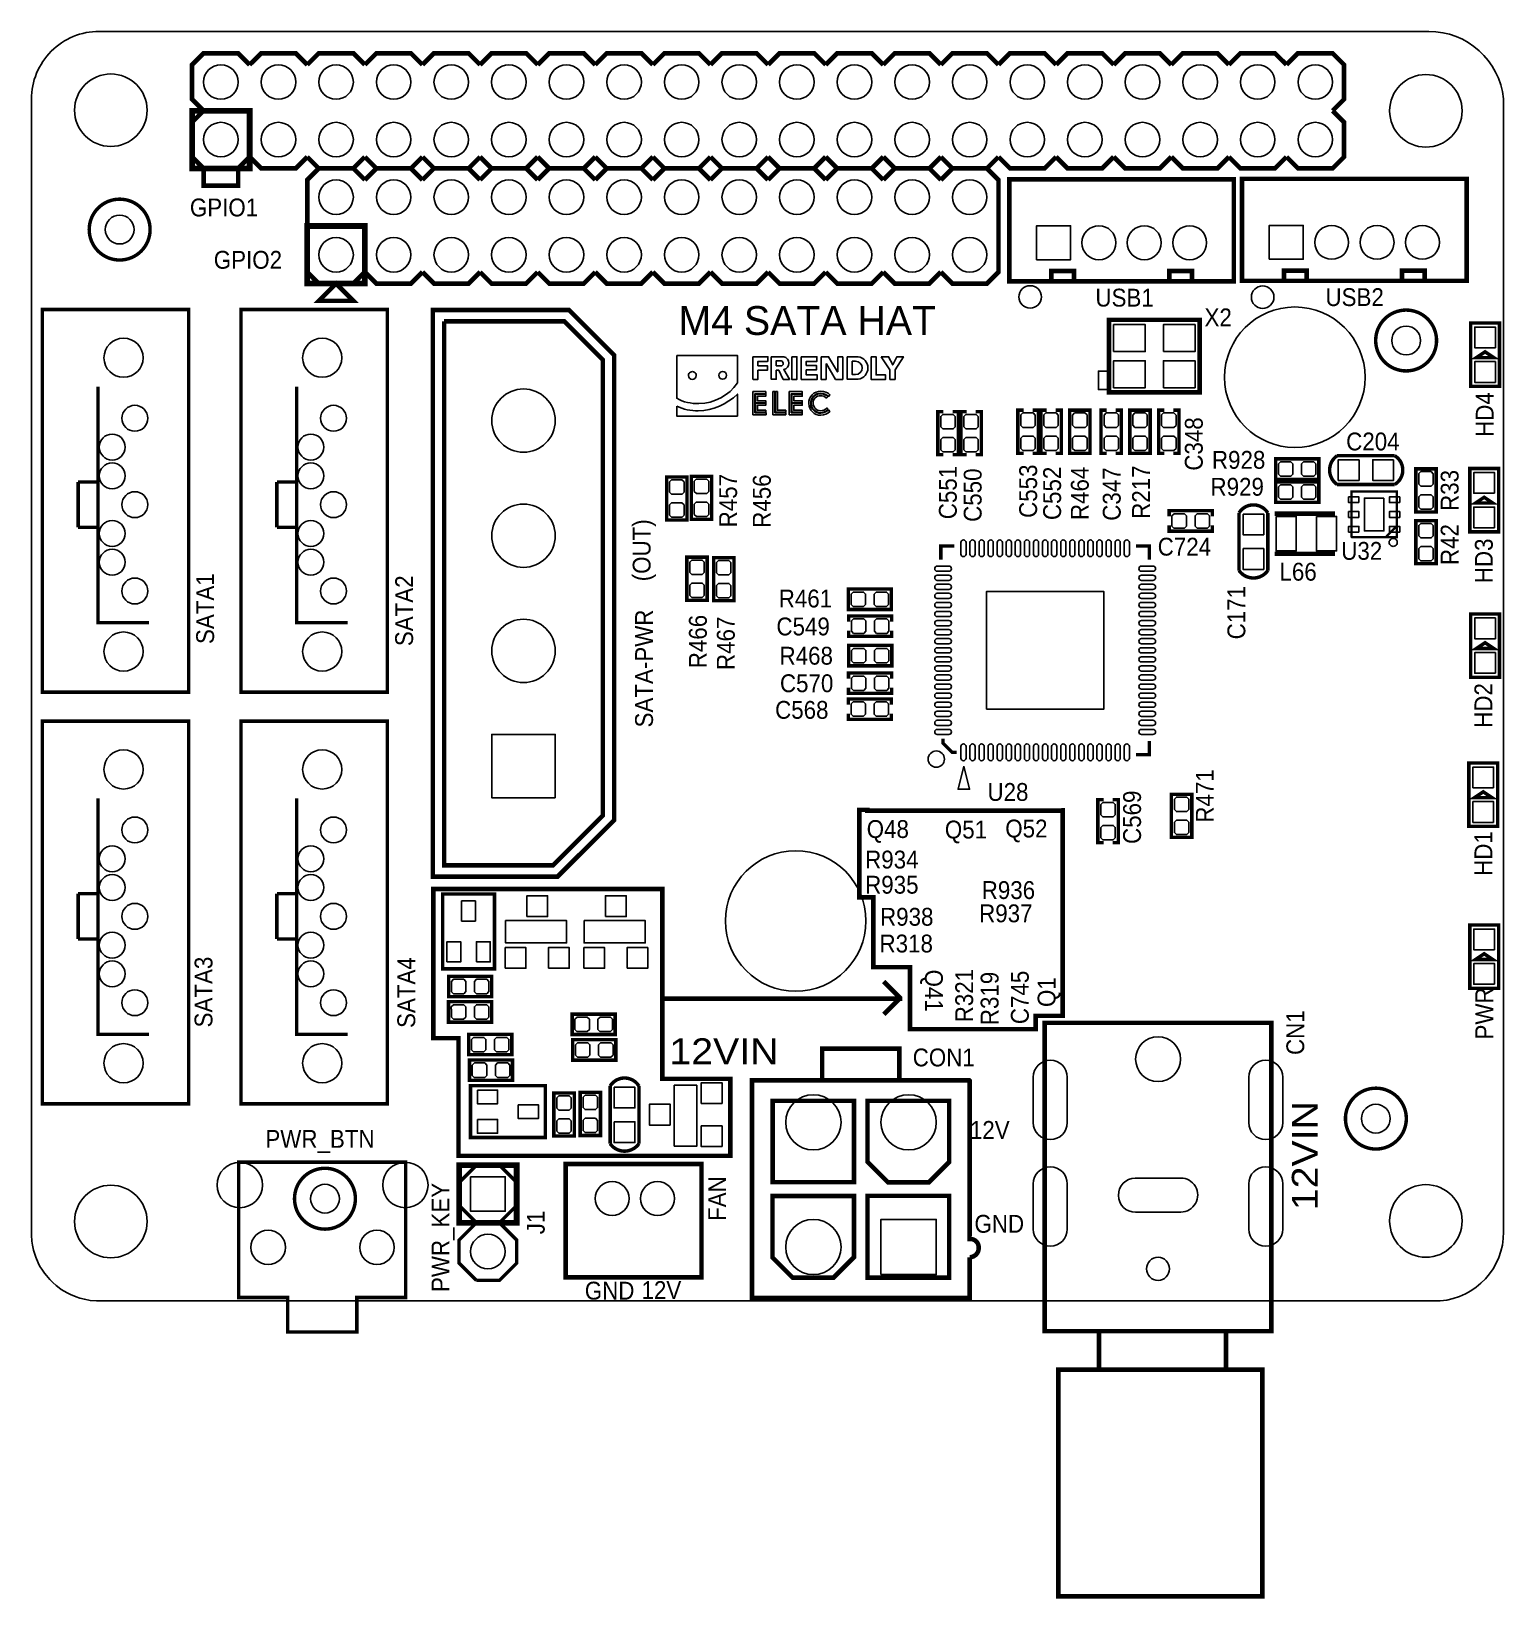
# Model space of a CAD drawing. Extents: x 0 to 64.9, y -13.1 to 56.
import ezdxf
from ezdxf.enums import TextEntityAlignment as Align

# ---------------------------------------------------------------- set-up
doc = ezdxf.new("R2010")
doc.units = 0
doc.header["$MEASUREMENT"] = 0
for name, color, linetype in [('BG_OUTLINE', 254, 'CONTINUOUS'), ('PG_SILKSCREEN_TOP', 9, 'CONTINUOUS'), ('PIN_TOP', 110, 'CONTINUOUS'), ('RD_SILKSCREEN_TOP', 132, 'CONTINUOUS')]:
    doc.layers.add(name, color=color, linetype=linetype)

msp = doc.modelspace()

# ---------------------------------------------------------------- texts
at = {"layer": 'PG_SILKSCREEN_TOP'}
for s, height, width, p in [('M4 SATA HAT', 1.27, 1.02, (28.53436, 42.61612)), ('12VIN', 1.143, 1.133333, (28.13304, 10.44194)), ('12V', 0.7874, 0.935484, (41.38676, 7.1501)), ('GND', 0.7874, 0.935484, (41.58742, 3.0099)), ('GND', 0.7874, 0.935484, (24.40432, 0.06096)), ('12V', 0.7874, 0.935484, (26.90622, 0.08636))]:
    msp.add_text(s, height=height, dxfattribs=dict(at, width=width)).set_placement(p)
for s, height, width, p in [('(OUT)', 0.7874, 0.935484, (27.305, 31.74746)), ('12VIN', 1.143, 1.133333, (56.72582, 4.00304)), ('PWR_KEY', 0.7874, 0.935484, (18.43532, 0.3937))]:
    msp.add_text(s, height=height, rotation=90, dxfattribs=dict(at, width=width)).set_placement(p)
at = {"layer": 'RD_SILKSCREEN_TOP', "width": 0.935484}
for s, p in [('GPIO1', (6.99008, 47.84344)), ('GPIO2', (8.04418, 45.53458)), ('USB1', (46.92142, 43.8658)), ('USB2', (57.06618, 43.88866)), ('X2', (51.73218, 42.99458)), ('C204', (57.97804, 37.52088)), ('R928', (52.05984, 36.71062)), ('R929', (51.99634, 35.5219)), ('C724', (49.66716, 32.8803)), ('U32', (57.76214, 32.69488)), ('L66', (55.03672, 31.7754)), ('R461', (32.9565, 30.593462)), ('C549', (32.8549, 29.35986)), ('R468', (32.99206, 28.06954)), ('C570', (33.00984, 26.85542)), ('C568', (32.79648, 25.68194)), ('U28', (42.16146, 22.0599)), ('Q48', (36.83508, 20.42414)), ('Q51', (40.28186, 20.40128)), ('Q52', (42.94632, 20.447)), ('R934', (36.7665, 19.07794)), ('R935', (36.7665, 17.96796)), ('R936', (41.90746, 17.73174)), ('R938', (37.42436, 16.55318)), ('R937', (41.79316, 16.70558)), ('R318', (37.4015, 15.37462)), ('CON1', (38.86454, 10.34796)), ('PWR_BTN', (10.32002, 6.7564))]:
    msp.add_text(s, height=0.7874, dxfattribs=at).set_placement(p)
for s, rotation, p in [('HD4', 90, (64.48044, 38.11778)), ('C348', 90, (51.65344, 36.6268)), ('C551', 90, (40.80764, 34.48558)), ('C550', 90, (41.90238, 34.36874)), ('C553', 90, (44.3484, 34.544)), ('C552', 90, (45.40504, 34.44748)), ('R464', 90, (46.62678, 34.44748)), ('C347', 90, (48.03394, 34.417)), ('R217', 90, (49.3268, 34.50336)), ('R457', 90, (31.11754, 34.12744)), ('R456', 90, (32.60344, 34.10712)), ('R33', 90, (62.93612, 34.85134)), ('R42', 90, (62.93612, 32.46374)), ('HD3', 90, (64.44234, 31.66364)), ('C171', 90, (53.5305, 29.1846)), ('SATA-PWR', 90, (27.41168, 25.30094)), ('R466', 90, (29.78404, 27.91206)), ('R467', 90, (31.01594, 27.83332)), ('HD2', 90, (64.42202, 25.2857)), ('R471', 90, (52.13858, 21.09978)), ('C569', 90, (48.93056, 20.15998)), ('HD1', 90, (64.42202, 18.75282)), ('Q41', 270, (39.40556, 14.6177)), ('R321', 90, (41.529, 12.2936)), ('C745', 90, (43.98264, 12.21232)), ('R319', 90, (42.64914, 12.1666)), ('Q1', 90, (45.1612, 12.9667)), ('PWR', 90, (64.46266, 11.53414)), ('CN1', 90, (56.12892, 10.85088)), ('FAN', 90, (30.6324, 3.5306)), ('J1', 90, (22.63648, 2.94132))]:
    msp.add_text(s, height=0.7874, rotation=rotation, dxfattribs=at).set_placement(p)
for s, p in [('SATA1', (8.05688, 30.54096)), ('SATA2', (16.83258, 30.44698)), ('SATA3', (7.98576, 13.6271)), ('SATA4', (16.92656, 13.60424))]:
    msp.add_text(s, height=0.7874, rotation=90, dxfattribs=at).set_placement(p, align=Align.CENTER)

# ---------------------------------------------------------------- linework, layer by layer
at = {"layer": 'BG_OUTLINE'}
msp.add_lwpolyline([(2.8702, 0), (62.13033, 0, 0.388786), (64.9224, 3.048), (64.9224, 53.0352, 0.383736), (61.6204, 56.007), (2.9972, 56.007, 0.414214), (0, 53.0098), (0, 2.8956), (0.0254, 2.6416), (0.0508, 2.4638), (0.1016, 2.2352), (0.2032, 1.9304), (0.3048, 1.6764), (0.381, 1.524), (0.4572, 1.397), (0.5842, 1.2192), (0.6604, 1.1176), (0.8128, 0.9398), (0.9398, 0.8128), (1.0922, 0.6858), (1.2192, 0.5842), (1.3208, 0.508), (1.5748, 0.3556), (1.7272, 0.2794), (1.9812, 0.1778), (2.1336, 0.127), (2.3368, 0.0762), (2.5908, 0.0254)], format="xyb", close=True, dxfattribs=at)
at = {"layer": 'PG_SILKSCREEN_TOP'}
for points, const_width in [([(9.6266, 54.5338), (9.1186, 55.0418), (7.5946, 55.0418), (7.0866, 54.5338)], 0.2032), ([(7.5946, 55.0418), (7.0866, 54.5338), (7.0866, 53.0098), (7.5946, 52.5018)], 0.2032), ([(12.1666, 54.5338), (11.6586, 55.0418), (10.1346, 55.0418), (9.6266, 54.5338)], 0.2032), ([(14.7066, 54.5338), (14.1986, 55.0418), (12.6746, 55.0418), (12.1666, 54.5338)], 0.2032), ([(17.2466, 54.5338), (16.7386, 55.0418), (15.2146, 55.0418), (14.7066, 54.5338)], 0.2032), ([(19.7866, 54.5338), (19.2786, 55.0418), (17.7546, 55.0418), (17.2466, 54.5338)], 0.2032), ([(22.3266, 54.5338), (21.8186, 55.0418), (20.2946, 55.0418), (19.7866, 54.5338)], 0.2032), ([(24.8666, 54.5338), (24.3586, 55.0418), (22.8346, 55.0418), (22.3266, 54.5338)], 0.2032), ([(27.4066, 54.5338), (26.8986, 55.0418), (25.3746, 55.0418), (24.8666, 54.5338)], 0.2032), ([(29.9466, 54.5338), (29.4386, 55.0418), (27.9146, 55.0418), (27.4066, 54.5338)], 0.2032), ([(32.4866, 54.5338), (31.9786, 55.0418), (30.4546, 55.0418), (29.9466, 54.5338)], 0.2032), ([(35.0266, 54.5338), (34.5186, 55.0418), (32.9946, 55.0418), (32.4866, 54.5338)], 0.2032), ([(37.5666, 54.5338), (37.0586, 55.0418), (35.5346, 55.0418), (35.0266, 54.5338)], 0.2032), ([(40.1066, 54.5338), (39.5986, 55.0418), (38.0746, 55.0418), (37.5666, 54.5338)], 0.2032), ([(42.6466, 54.5338), (42.1386, 55.0418), (40.6146, 55.0418), (40.1066, 54.5338)], 0.2032), ([(45.1866, 54.5338), (44.6786, 55.0418), (43.1546, 55.0418), (42.6466, 54.5338)], 0.2032), ([(47.7266, 54.5338), (47.2186, 55.0418), (45.6946, 55.0418), (45.1866, 54.5338)], 0.2032), ([(50.2666, 54.5338), (49.7586, 55.0418), (48.2346, 55.0418), (47.7266, 54.5338)], 0.2032), ([(52.8066, 54.5338), (52.2986, 55.0418), (50.7746, 55.0418), (50.2666, 54.5338)], 0.2032), ([(55.3466, 54.5338), (54.8386, 55.0418), (53.3146, 55.0418), (52.8066, 54.5338)], 0.2032), ([(57.8866, 54.5338), (57.3786, 55.0418), (55.8546, 55.0418), (55.3466, 54.5338)], 0.2032), ([(57.3786, 52.5018), (57.8866, 53.0098), (57.8866, 54.5338), (57.3786, 55.0418)], 0.2032), ([(7.0866, 52.5018), (9.6266, 52.5018), (9.6266, 49.9618), (7.0866, 49.9618), (7.0866, 52.5018)], 0.254), ([(7.5946, 52.5018), (7.0866, 51.9938), (7.0866, 50.4698), (7.5946, 49.9618)], 0.2032), ([(57.3786, 49.9618), (57.8866, 50.4698), (57.8866, 51.9938), (57.3786, 52.5018)], 0.2032), ([(7.0866, 50.4698), (7.5946, 49.9618), (9.1186, 49.9618), (9.6266, 50.4698)], 0.2032), ([(9.6266, 50.4698), (10.1346, 49.9618), (11.6586, 49.9618), (12.1666, 50.4698)], 0.2032), ([(12.1666, 50.4698), (12.6746, 49.9618), (14.1986, 49.9618), (14.7066, 50.4698)], 0.2032), ([(14.7066, 50.4698), (15.2146, 49.9618), (16.7386, 49.9618), (17.2466, 50.4698)], 0.2032), ([(17.2466, 50.4698), (17.7546, 49.9618), (19.2786, 49.9618), (19.7866, 50.4698)], 0.2032), ([(19.7866, 50.4698), (20.2946, 49.9618), (21.8186, 49.9618), (22.3266, 50.4698)], 0.2032), ([(22.3266, 50.4698), (22.8346, 49.9618), (24.3586, 49.9618), (24.8666, 50.4698)], 0.2032), ([(24.8666, 50.4698), (25.3746, 49.9618), (26.8986, 49.9618), (27.4066, 50.4698)], 0.2032), ([(27.4066, 50.4698), (27.9146, 49.9618), (29.4386, 49.9618), (29.9466, 50.4698)], 0.2032), ([(29.9466, 50.4698), (30.4546, 49.9618), (31.9786, 49.9618), (32.4866, 50.4698)], 0.2032), ([(32.4866, 50.4698), (32.9946, 49.9618), (34.5186, 49.9618), (35.0266, 50.4698)], 0.2032), ([(35.0266, 50.4698), (35.5346, 49.9618), (37.0586, 49.9618), (37.5666, 50.4698)], 0.2032), ([(37.5666, 50.4698), (38.0746, 49.9618), (39.5986, 49.9618), (40.1066, 50.4698)], 0.2032), ([(40.1066, 50.4698), (40.6146, 49.9618), (42.1386, 49.9618), (42.6466, 50.4698)], 0.2032), ([(42.6466, 50.4698), (43.1546, 49.9618), (44.6786, 49.9618), (45.1866, 50.4698)], 0.2032), ([(45.1866, 50.4698), (45.6946, 49.9618), (47.2186, 49.9618), (47.7266, 50.4698)], 0.2032), ([(47.7266, 50.4698), (48.2346, 49.9618), (49.7586, 49.9618), (50.2666, 50.4698)], 0.2032), ([(50.2666, 50.4698), (50.7746, 49.9618), (52.2986, 49.9618), (52.8066, 50.4698)], 0.2032), ([(52.8066, 50.4698), (53.3146, 49.9618), (54.8386, 49.9618), (55.3466, 50.4698)], 0.2032), ([(55.3466, 50.4698), (55.8546, 49.9618), (57.3786, 49.9618), (57.8866, 50.4698)], 0.2032), ([(7.5946, 49.9618), (7.5946, 49.1998), (9.1186, 49.1998), (9.1186, 49.9618)], 0.2032), ([(14.7066, 49.4538), (14.1986, 49.9618), (12.6746, 49.9618), (12.1666, 49.4538)], 0.2032), ([(12.6746, 49.9618), (12.1666, 49.4538), (12.1666, 45.3898), (12.6746, 44.8818)], 0.2032), ([(17.2466, 49.4538), (16.7386, 49.9618), (15.2146, 49.9618), (14.7066, 49.4538)], 0.2032), ([(19.7866, 49.4538), (19.2786, 49.9618), (17.7546, 49.9618), (17.2466, 49.4538)], 0.2032), ([(22.3266, 49.4538), (21.8186, 49.9618), (20.2946, 49.9618), (19.7866, 49.4538)], 0.2032), ([(24.8666, 49.4538), (24.3586, 49.9618), (22.8346, 49.9618), (22.3266, 49.4538)], 0.2032), ([(27.4066, 49.4538), (26.8986, 49.9618), (25.3746, 49.9618), (24.8666, 49.4538)], 0.2032), ([(29.9466, 49.4538), (29.4386, 49.9618), (27.9146, 49.9618), (27.4066, 49.4538)], 0.2032), ([(32.4866, 49.4538), (31.9786, 49.9618), (30.4546, 49.9618), (29.9466, 49.4538)], 0.2032), ([(35.0266, 49.4538), (34.5186, 49.9618), (32.9946, 49.9618), (32.4866, 49.4538)], 0.2032), ([(37.5666, 49.4538), (37.0586, 49.9618), (35.5346, 49.9618), (35.0266, 49.4538)], 0.2032), ([(40.1066, 49.4538), (39.5986, 49.9618), (38.0746, 49.9618), (37.5666, 49.4538)], 0.2032), ([(40.1066, 49.4538), (40.6146, 49.9618), (42.1386, 49.9618), (42.6466, 49.4538), (42.6466, 45.3898), (42.1386, 44.8818), (40.6146, 44.8818), (40.1066, 45.3898)], 0.2032), ([(43.127117, 44.981292), (53.027123, 44.981292), (53.027123, 49.481308), (43.127117, 49.481308), (43.127117, 44.981292)], 0.2), ([(53.388717, 44.999072), (63.288723, 44.999072), (63.288723, 49.499088), (53.388717, 49.499088), (53.388717, 44.999072)], 0.2), ([(12.1666, 47.4218), (14.7066, 47.4218), (14.7066, 44.8818), (12.1666, 44.8818), (12.1666, 47.4218)], 0.254), ([(12.1666, 45.3898), (12.6746, 44.8818), (14.1986, 44.8818), (14.7066, 45.3898)], 0.2032), ([(13.4366, 44.8818), (12.6746, 44.1198), (14.1986, 44.1198), (13.4366, 44.8818)], 0.2032), ([(14.7066, 45.3898), (15.2146, 44.8818), (16.7386, 44.8818), (17.2466, 45.3898)], 0.2032), ([(17.2466, 45.3898), (17.7546, 44.8818), (19.2786, 44.8818), (19.7866, 45.3898)], 0.2032), ([(19.7866, 45.3898), (20.2946, 44.8818), (21.8186, 44.8818), (22.3266, 45.3898)], 0.2032), ([(22.3266, 45.3898), (22.8346, 44.8818), (24.3586, 44.8818), (24.8666, 45.3898)], 0.2032), ([(24.8666, 45.3898), (25.3746, 44.8818), (26.8986, 44.8818), (27.4066, 45.3898)], 0.2032), ([(27.4066, 45.3898), (27.9146, 44.8818), (29.4386, 44.8818), (29.9466, 45.3898)], 0.2032), ([(29.9466, 45.3898), (30.4546, 44.8818), (31.9786, 44.8818), (32.4866, 45.3898)], 0.2032), ([(32.4866, 45.3898), (32.9946, 44.8818), (34.5186, 44.8818), (35.0266, 45.3898)], 0.2032), ([(35.0266, 45.3898), (35.5346, 44.8818), (37.0586, 44.8818), (37.5666, 45.3898)], 0.2032), ([(37.5666, 45.3898), (38.0746, 44.8818), (39.5986, 44.8818), (40.1066, 45.3898)], 0.2032), ([(44.977126, 45.031304), (44.977126, 45.431304), (45.977124, 45.431304), (45.977124, 45.031304)], 0.2), ([(50.177116, 45.031304), (50.177116, 45.431304), (51.177114, 45.431304), (51.177114, 45.031304)], 0.2), ([(55.238726, 45.049084), (55.238726, 45.449084), (56.238724, 45.449084), (56.238724, 45.049084)], 0.2), ([(60.438716, 45.049084), (60.438716, 45.449084), (61.438714, 45.449084), (61.438714, 45.049084)], 0.2), ([(0.483997, 43.73819), (6.933997, 43.73819), (6.933997, 26.858189), (0.483997, 26.858189), (0.483997, 43.73819)], 0.1524), ([(9.246997, 43.73819), (15.696997, 43.73819), (15.696997, 26.858189), (9.246997, 26.858189), (9.246997, 43.73819)], 0.1524), ([(17.701768, 19.216599), (17.701768, 43.7166), (23.701756, 43.7166), (25.701752, 41.716604), (25.701752, 21.216595), (23.201757, 18.7166), (17.701768, 18.7166), (17.701768, 19.216599)], 0.2), ([(18.201767, 43.216601), (18.201767, 19.216599), (23.001757, 19.216599), (25.201753, 21.416594), (25.201753, 41.516605), (23.501756, 43.216601), (23.201757, 43.216601)], 0.2), ([(23.201757, 43.216601), (18.201767, 43.216601)], 0.2), ([(47.517304, 40.078914), (51.517296, 40.078914), (51.517296, 43.278806), (47.517304, 43.278806), (47.517304, 40.078914)], 0.199898), ([(63.46952, 40.34536), (63.46952, 43.13936), (64.73952, 43.13936), (64.73952, 40.34536), (63.46952, 40.34536)], 0.1524), ([(63.85052, 41.61536), (64.48552, 41.61536), (64.10452, 41.86936), (63.72352, 41.61536), (63.85052, 41.61536)], 0.1524), ([(5.188991, 29.923207), (2.939009, 29.923207), (2.939009, 40.333193)], 0.1524), ([(13.951991, 29.923207), (11.702009, 29.923207), (11.702009, 40.333193)], 0.1524), ([(40.221662, 37.330329), (39.971472, 37.330329), (39.971472, 39.230351), (40.221662, 39.230351)], 0.1524), ([(40.621458, 37.330329), (40.871648, 37.330329), (40.871648, 39.230351), (40.621458, 39.230351)], 0.1524), ([(41.237662, 37.330329), (40.987472, 37.330329), (40.987472, 39.230351), (41.237662, 39.230351)], 0.1524), ([(41.637458, 37.330329), (41.887648, 37.330329), (41.887648, 39.230351), (41.637458, 39.230351)], 0.1524), ([(43.752262, 37.396369), (43.502072, 37.396369), (43.502072, 39.296391), (43.752262, 39.296391)], 0.1524), ([(44.152058, 37.396369), (44.402248, 37.396369), (44.402248, 39.296391), (44.152058, 39.296391)], 0.1524), ([(44.768262, 37.396369), (44.518072, 37.396369), (44.518072, 39.296391), (44.768262, 39.296391)], 0.1524), ([(45.168058, 37.396369), (45.418248, 37.396369), (45.418248, 39.296391), (45.168058, 39.296391)], 0.1524), ([(46.033182, 39.296391), (45.782992, 39.296391), (45.782992, 37.396369), (46.45152, 37.39642)], 0.1524), ([(46.00702, 39.29634), (46.683168, 39.296391), (46.683168, 37.396369), (46.432978, 37.396369)], 0.1524), ([(47.417482, 39.296391), (47.167292, 39.296391), (47.167292, 37.396369), (47.417482, 37.396369)], 0.1524), ([(47.817278, 39.296391), (48.067468, 39.296391), (48.067468, 37.396369), (47.817278, 37.396369)], 0.1524), ([(48.687482, 39.296391), (48.437292, 39.296391), (48.437292, 37.396369), (49.10582, 37.39642)], 0.1524), ([(48.66132, 39.29634), (49.337468, 39.296391), (49.337468, 37.396369), (49.087278, 37.396369)], 0.1524), ([(49.957482, 37.396369), (49.707292, 37.396369), (49.707292, 39.296391), (49.957482, 39.296391)], 0.1524), ([(50.357278, 37.396369), (50.607468, 37.396369), (50.607468, 39.296391), (50.357278, 39.296391)], 0.1524), ([(56.771591, 36.897818), (56.771591, 37.148008), (54.871569, 37.148008), (54.87162, 36.47948)], 0.1524), ([(56.77154, 36.92398), (56.771591, 36.247832), (54.871569, 36.247832), (54.871569, 36.498022)], 0.1524), ([(61.72454, 34.80816), (61.048392, 34.808109), (61.048392, 36.708131), (61.298582, 36.708131)], 0.1524), ([(61.698378, 34.808109), (61.948568, 34.808109), (61.948568, 36.708131), (61.28004, 36.70808)], 0.1524), ([(63.42888, 33.92932), (63.42888, 36.72332), (64.69888, 36.72332), (64.69888, 33.92932), (63.42888, 33.92932)], 0.1524), ([(2.064004, 34.128202), (2.939009, 34.128202), (2.939009, 36.128198), (2.064004, 36.128198)], 0.1524), ([(2.064004, 36.128198), (2.064004, 34.128202)], 0.1524), ([(10.827004, 34.128202), (11.702009, 34.128202), (11.702009, 36.128198), (10.827004, 36.128198)], 0.1524), ([(10.827004, 36.128198), (10.827004, 34.128202)], 0.1524), ([(28.6893, 34.45002), (28.013152, 34.449969), (28.013152, 36.349991), (28.263342, 36.349991)], 0.1524), ([(28.663138, 34.449969), (28.913328, 34.449969), (28.913328, 36.349991), (28.2448, 36.34994)], 0.1524), ([(29.350462, 36.380471), (29.100272, 36.380471), (29.100272, 34.480449), (29.7688, 34.4805)], 0.1524), ([(29.3243, 36.38042), (30.000448, 36.380471), (30.000448, 34.480449), (29.750258, 34.480449)], 0.1524), ([(54.87162, 35.45586), (54.871569, 36.132008), (56.771591, 36.132008), (56.771591, 35.881818)], 0.1524), ([(54.871569, 35.482022), (54.871569, 35.231832), (56.771591, 35.231832), (56.77154, 35.90036)], 0.1524), ([(58.212482, 33.713852), (58.212482, 35.703866), (60.212478, 35.703866), (60.212478, 33.693862), (58.232472, 33.693862), (58.212482, 33.713852)], 0.1), ([(63.80988, 35.19932), (64.44488, 35.19932), (64.06388, 35.45332), (63.68288, 35.19932), (63.80988, 35.19932)], 0.1524), ([(52.072591, 34.609278), (52.072591, 34.859468), (50.172569, 34.859468), (50.172569, 34.609278)], 0.1524), ([(57.49036, 34.7345), (54.82336, 34.7345)], 0.2), ([(52.072591, 34.209482), (52.072591, 33.959292), (50.172569, 33.959292), (50.172569, 34.209482)], 0.1524), ([(59.722487, 33.70387), (59.732469, 33.70387), (60.20247, 34.173871)], 0.1), ([(61.72454, 32.52216), (61.048392, 32.522109), (61.048392, 34.422131), (61.298582, 34.422131)], 0.1524), ([(61.698378, 32.522109), (61.948568, 32.522109), (61.948568, 34.422131), (61.28004, 34.42208)], 0.1524), ([(40.704008, 33.301991), (40.104009, 33.301991), (40.104009, 32.701992)], 0.150012), ([(48.703992, 33.301991), (49.303991, 33.301991), (49.303991, 32.701992)], 0.150012), ([(29.152342, 32.809231), (28.902152, 32.809231), (28.902152, 30.909209), (29.57068, 30.90926)], 0.1524), ([(29.12618, 32.80918), (29.802328, 32.809231), (29.802328, 30.909209), (29.552138, 30.909209)], 0.1524), ([(30.7594, 30.89148), (30.083252, 30.891429), (30.083252, 32.791451), (30.333442, 32.791451)], 0.1524), ([(30.733238, 30.891429), (30.983428, 30.891429), (30.983428, 32.791451), (30.3149, 32.7914)], 0.1524), ([(57.49036, 32.9565), (54.82336, 32.9565)], 0.2), ([(37.924791, 31.154878), (37.924791, 31.405068), (36.024769, 31.405068), (36.02482, 30.73654)], 0.1524), ([(37.92474, 31.18104), (37.924791, 30.504892), (36.024769, 30.504892), (36.024769, 30.755082)], 0.1524), ([(36.040009, 29.968698), (36.040009, 30.218888), (37.940031, 30.218888), (37.940031, 29.968698)], 0.1524), ([(63.46952, 27.51328), (63.46952, 30.30728), (64.73952, 30.30728), (64.73952, 27.51328), (63.46952, 27.51328)], 0.1524), ([(36.040009, 29.568902), (36.040009, 29.318712), (37.940031, 29.318712), (37.940031, 29.568902)], 0.1524), ([(63.85052, 28.78328), (64.48552, 28.78328), (64.10452, 29.03728), (63.72352, 28.78328), (63.85052, 28.78328)], 0.1524), ([(36.0426, 28.24226), (36.042549, 28.918408), (37.942571, 28.918408), (37.942571, 28.668218)], 0.1524), ([(36.042549, 28.268422), (36.042549, 28.018232), (37.942571, 28.018232), (37.94252, 28.68676)], 0.1524), ([(36.034929, 27.451558), (36.034929, 27.701748), (37.934951, 27.701748), (37.934951, 27.451558)], 0.1524), ([(36.034929, 27.051762), (36.034929, 26.801572), (37.934951, 26.801572), (37.934951, 27.051762)], 0.1524), ([(37.922251, 26.308558), (37.922251, 26.558748), (36.022229, 26.558748), (36.022229, 26.308558)], 0.1524), ([(0.483997, 25.57719), (6.933997, 25.57719), (6.933997, 8.697189), (0.483997, 8.697189), (0.483997, 25.57719)], 0.1524), ([(9.246997, 25.57719), (15.696997, 25.57719), (15.696997, 8.697189), (9.246997, 8.697189), (9.246997, 25.57719)], 0.1524), ([(37.922251, 25.908762), (37.922251, 25.658572), (36.022229, 25.658572), (36.022229, 25.908762)], 0.1524), ([(40.204009, 24.802008), (40.204009, 24.602008), (40.604008, 24.202009), (40.804008, 24.202009)], 0.150012), ([(48.703992, 24.102009), (49.303991, 24.102009), (49.303991, 24.702008)], 0.150012), ([(63.38824, 20.93468), (63.38824, 23.72868), (64.65824, 23.72868), (64.65824, 20.93468), (63.38824, 20.93468)], 0.1524), ([(5.188991, 11.762207), (2.939009, 11.762207), (2.939009, 22.172193)], 0.1524), ([(13.951991, 11.762207), (11.702009, 11.762207), (11.702009, 22.172193)], 0.1524), ([(47.280322, 20.218349), (47.030132, 20.218349), (47.030132, 22.118371), (47.280322, 22.118371)], 0.1524), ([(47.680118, 20.218349), (47.930308, 20.218349), (47.930308, 22.118371), (47.680118, 22.118371)], 0.1524), ([(50.521362, 22.349511), (50.271172, 22.349511), (50.271172, 20.449489), (50.9397, 20.44954)], 0.1524), ([(50.4952, 22.34946), (51.171348, 22.349511), (51.171348, 20.449489), (50.921158, 20.449489)], 0.1524), ([(63.76924, 22.20468), (64.40424, 22.20468), (64.02324, 22.45868), (63.64224, 22.20468), (63.76924, 22.20468)], 0.1524), ([(36.86048, 21.62556), (45.44568, 21.62556), (45.45838, 21.63826), (45.47108, 21.63826), (45.47108, 12.57808), (44.28998, 12.57808), (44.28998, 11.9888), (38.7477, 11.9888), (38.7477, 14.72438), (37.12464, 14.72438), (37.12464, 17.81048), (36.50742, 17.81048), (36.50742, 21.6662), (36.86048, 21.6662), (36.86048, 21.62556)], 0.2032), ([(2.064004, 15.967202), (2.939009, 15.967202), (2.939009, 17.967198), (2.064004, 17.967198)], 0.1524), ([(2.064004, 17.967198), (2.064004, 15.967202)], 0.1524), ([(10.827004, 15.967202), (11.702009, 15.967202), (11.702009, 17.967198), (10.827004, 17.967198)], 0.1524), ([(10.827004, 17.967198), (10.827004, 15.967202)], 0.1524), ([(17.72666, 18.17624), (27.8257, 18.17624), (27.8257, 9.79932), (30.82036, 9.79932), (30.82036, 6.40334), (18.83664, 6.40334), (18.83664, 11.59256), (17.72666, 11.59256), (17.72666, 18.17624)], 0.2032), ([(18.1356, 17.95272), (18.1356, 14.65072), (20.4216, 14.65072), (20.4216, 17.95272), (18.1356, 17.95272)], 0.1524), ([(63.42888, 13.7922), (63.42888, 16.5862), (64.69888, 16.5862), (64.69888, 13.7922), (63.42888, 13.7922)], 0.1524), ([(63.80988, 15.0622), (64.44488, 15.0622), (64.06388, 15.3162), (63.68288, 15.0622), (63.80988, 15.0622)], 0.1524), ([(18.39976, 13.64488), (18.399709, 14.321028), (20.299731, 14.321028), (20.299731, 14.070838)], 0.1524), ([(18.399709, 13.671042), (18.399709, 13.420852), (20.299731, 13.420852), (20.29968, 14.08938)], 0.1524), ([(27.8003, 13.34008), (38.29812, 13.34008), (38.29812, 13.37564), (37.5793, 14.09446)], 0.2032), ([(18.39468, 12.52474), (18.394629, 13.200888), (20.294651, 13.200888), (20.294651, 12.950698)], 0.1524), ([(38.29812, 13.34008), (38.28796, 13.34008), (37.592, 12.64412)], 0.2032), ([(18.394629, 12.550902), (18.394629, 12.300712), (20.294651, 12.300712), (20.2946, 12.96924)], 0.1524), ([(25.745491, 12.402058), (25.745491, 12.652248), (23.845469, 12.652248), (23.84552, 11.98372)], 0.1524), ([(25.74544, 12.42822), (25.745491, 11.752072), (23.845469, 11.752072), (23.845469, 12.002262)], 0.1524), ([(19.28622, 11.08456), (19.286169, 11.760708), (21.186191, 11.760708), (21.186191, 11.510518)], 0.1524), ([(49.6824, 12.267997), (54.68239, 12.267997), (54.68239, -1.332001), (44.68241, -1.332001), (44.68241, 12.267997), (49.6824, 12.267997)], 0.2), ([(19.286169, 11.110722), (19.286169, 10.860532), (21.186191, 10.860532), (21.18614, 11.52906)], 0.1524), ([(23.87346, 10.84834), (23.873409, 11.524488), (25.773431, 11.524488), (25.773431, 11.274298)], 0.1524), ([(23.873409, 10.874502), (23.873409, 10.624312), (25.773431, 10.624312), (25.77338, 11.29284)], 0.1524), ([(34.873463, 9.740138), (34.873463, 11.130128), (38.273457, 11.130128), (38.273457, 9.740138)], 0.2), ([(21.219211, 10.380218), (21.219211, 10.630408), (19.319189, 10.630408), (19.31924, 9.96188)], 0.1524), ([(21.21916, 10.40638), (21.219211, 9.730232), (19.319189, 9.730232), (19.319189, 9.980422)], 0.1524), ([(22.66442, 9.49452), (19.36242, 9.49452), (19.36242, 7.20852), (22.66442, 7.20852), (22.66442, 9.49452)], 0.1524), ([(23.71598, 7.2771), (23.039832, 7.277049), (23.039832, 9.177071), (23.290022, 9.177071)], 0.1524), ([(23.689818, 7.277049), (23.940008, 7.277049), (23.940008, 9.177071), (23.27148, 9.17702)], 0.1524), ([(24.87422, 7.29996), (24.198072, 7.299909), (24.198072, 9.199931), (24.448262, 9.199931)], 0.1524), ([(24.848058, 7.299909), (25.098248, 7.299909), (25.098248, 9.199931), (24.42972, 9.19988)], 0.1524), ([(32.693458, 8.830132), (36.273461, 8.830132), (36.273461, 5.240147), (32.693458, 5.240147), (32.693458, 8.830132)], 0.2), ([(36.873459, 8.830132), (40.473452, 8.830132), (40.473452, 6.130138), (39.573454, 5.230139), (37.773458, 5.230139), (36.873459, 6.130138), (36.873459, 8.830132)], 0.2), ([(16.51, 0.1524), (16.51, 6.1214), (9.144, 6.1214), (9.144, 0.1524), (11.303, 0.1524), (11.303, -1.3716), (14.351, -1.3716), (14.351, 0.1524), (16.51, 0.1524)], 0.1524), ([(21.40204, 5.98932), (21.40204, 3.44932), (18.86204, 3.44932), (18.86204, 5.98932), (21.40204, 5.98932)], 0.254), ([(19.62404, 3.44932), (18.86204, 4.21132), (18.86204, 5.22732), (19.62404, 5.98932)], 0.1524), ([(19.62404, 3.44932), (20.64004, 3.44932), (21.40204, 4.21132), (21.40204, 5.22732), (20.64004, 5.98932), (19.62404, 5.98932)], 0.1524), ([(23.556747, 6.042889), (23.556747, 1.042899), (29.550131, 1.042899), (29.550131, 6.042889), (23.556747, 6.042889)], 0.2), ([(32.68345, 4.630141), (36.273461, 4.630141), (36.273461, 1.930146), (35.373462, 1.030148), (33.573466, 1.030148), (32.68345, 1.920138), (32.68345, 4.630141)], 0.2), ([(36.873459, 4.640148), (40.473452, 4.640148), (40.473452, 1.030148), (36.873459, 1.030148), (36.873459, 4.640148)], 0.2), ([(19.62404, 0.90932), (18.86204, 1.67132), (18.86204, 2.68732), (19.62404, 3.44932)], 0.1524), ([(19.62404, 0.90932), (20.64004, 0.90932), (21.40204, 1.67132), (21.40204, 2.68732), (20.64004, 3.44932), (19.62404, 3.44932)], 0.1524), ([(52.682394, -1.432001), (52.682394, -3.031998), (47.082405, -3.031998), (47.082405, -1.432001)], 0.2), ([(45.282409, -3.031998), (54.282391, -3.031998), (54.282391, -13.032003), (45.282409, -13.032003), (45.282409, -3.031998)], 0.2)]:
    msp.add_lwpolyline(points, dxfattribs=dict(at, const_width=const_width))
for points, const_width in [([(5.236337, 47.26178, 1), (2.551303, 47.26178, 1), (5.236337, 47.26178)], 0.1524), ([(61.964697, 42.36974, 1), (59.279663, 42.36974, 1), (61.964697, 42.36974)], 0.1524), ([(60.11926, 36.0172), (57.57926, 36.0172, -0.520826), (57.57926, 37.2872), (60.11926, 37.2872, -0.559836), (60.11926, 36.0172)], 0.1524), ([(54.52364, 34.76244), (54.52364, 32.22244, -0.520826), (53.25364, 32.22244), (53.25364, 34.76244, -0.559836), (54.52364, 34.76244)], 0.1524), ([(26.79192, 9.47928), (26.79192, 6.93928, -0.520826), (25.52192, 6.93928), (25.52192, 9.47928, -0.559836), (26.79192, 9.47928)], 0.1524), ([(31.77347, 6.520129), (31.77347, 0.13015), (41.37345, 0.13015), (41.37345, 1.930146, 0.41422), (41.77345, 2.330145), (41.77345, 2.37015, 0.414207), (41.413455, 2.730144), (41.37345, 2.730144), (41.37345, 9.720148), (41.363468, 9.73013), (31.77347, 9.73013), (31.77347, 6.520129)], 0.2), ([(60.631197, 8.04418, 1), (57.946163, 8.04418, 1), (60.631197, 8.04418)], 0.1524), ([(14.288897, 4.51104, 1), (11.603863, 4.51104, 1), (14.288897, 4.51104)], 0.1524)]:
    msp.add_lwpolyline(points, format="xyb", dxfattribs=dict(at, const_width=const_width))
for points in [[(44.542786, 44.28998, 1), (43.549494, 44.28998, 1)], [(54.791686, 44.27982, 1), (53.798394, 44.27982, 1)], [(28.457042, 41.71348), (31.137047, 41.71348), (31.137047, 40.503475, -0.251482), (29.437051, 39.593469, -0.145098), (28.457042, 39.823492)], [(32.627037, 41.653485), (33.177048, 41.653485, -0.779257), (33.177048, 41.083484), (33.427035, 40.66347), (33.427035, 40.653487), (33.157033, 40.653487), (32.957033, 41.053487), (32.847051, 41.053487), (32.847051, 40.66347), (32.627037, 40.66347)], [(35.977043, 41.653485), (36.457052, 41.653485, -0.872811), (36.457052, 40.66347), (35.977043, 40.66347)], [(29.318229, 40.82349, 1), (28.975851, 40.82347, 1)], [(30.657343, 40.833472, 1), (30.316737, 40.833488, 1)], [(33.097038, 41.253486), (32.847051, 41.253486), (32.847051, 41.473476), (33.027036, 41.473476, -0.780739)], [(36.347044, 40.863469), (36.197032, 40.863469), (36.197032, 41.453486), (36.347044, 41.453486, -0.981991)], [(35.147047, 39.903476), (35.217049, 39.973479, 0.191249), (34.81705, 40.133473, 0.434172), (34.277046, 39.583487, 0.409084), (34.81705, 39.07348, 0.177231), (35.207042, 39.233475), (35.217049, 39.243483), (35.147047, 39.313485, -0.1942), (34.807042, 39.163473, -0.423064), (34.367038, 39.583487, -0.428491), (34.81705, 40.043481, -0.161119)], [(28.457042, 39.47348), (28.457042, 39.033475), (31.137047, 39.033475), (31.137047, 40.003476, -0.182829), (29.407028, 39.263472, -0.112071)], [(35.067037, 39.823492, 0.212453), (34.797035, 39.933474, 0.434958), (34.477046, 39.603477, 0.415545), (34.797035, 39.27348, 0.233171), (35.077044, 39.39347), (35.127032, 39.333475, -0.233334), (34.797035, 39.183488, -0.412653), (34.387028, 39.623492, -0.384369), (34.797035, 40.023491, -0.162283), (35.137039, 39.893469)], [(60.230487, 33.463865, 1), (59.874473, 33.463855, 1)], [(40.264588, 23.90201, 1), (39.543412, 23.90199, 1)]]:
    msp.add_lwpolyline(points, format="xyb", close=True, dxfattribs=at)
for points in [[(31.817031, 41.653485), (32.47705, 41.653485), (32.47705, 41.453486), (32.467042, 41.443478), (32.037045, 41.443478), (32.037045, 41.253486), (32.457034, 41.253486), (32.457034, 41.053487), (32.037045, 41.053487), (32.037045, 40.653487), (31.827038, 40.653487), (31.817031, 40.66347)], [(33.527035, 41.653485), (33.527035, 40.653487), (33.757032, 40.653487), (33.757032, 41.653485)], [(33.947049, 41.653485), (34.63704, 41.653485), (34.63704, 41.443478), (34.167039, 41.443478), (34.167039, 41.273476), (34.61705, 41.273476), (34.61705, 41.073476), (34.167039, 41.073476), (34.167039, 40.853487), (34.65703, 40.853487), (34.65703, 40.653487), (33.947049, 40.653487)], [(34.827032, 41.653485), (35.157029, 41.653485), (35.547046, 40.993492), (35.557028, 40.993492), (35.557028, 41.643478), (35.777043, 41.643478), (35.777043, 40.653487), (35.467036, 40.653487), (35.057029, 41.333471), (35.047047, 41.333471), (35.047047, 40.653487), (34.827032, 40.653487)], [(37.027028, 41.653485), (37.247043, 41.653485), (37.247043, 40.853487), (37.667032, 40.853487), (37.667032, 40.653487), (37.027028, 40.653487)], [(37.47704, 41.653485), (37.797029, 41.653485), (37.987046, 41.293491), (38.167031, 41.653485), (38.457048, 41.653485), (38.087046, 41.073476), (38.087046, 40.653487), (37.857049, 40.653487), (37.857049, 41.073476)], [(47.4853, 41.01846), (47.4853, 40.20566), (47.0535, 40.20566), (47.0535, 41.01846)], [(32.387032, 40.023491), (32.387032, 40.113483), (31.817031, 40.113483), (31.817031, 39.09347), (32.39704, 39.09347), (32.39704, 39.183488), (31.907048, 39.183488), (31.907048, 40.023491)], [(32.697039, 40.113483), (32.787031, 40.113483), (32.787031, 39.183488), (33.26704, 39.183488), (33.26704, 39.09347), (32.697039, 39.09347)], [(32.807046, 40.113483), (32.897039, 40.113483), (32.897039, 39.29347), (33.26704, 39.29347), (33.26704, 39.213485), (32.807046, 39.213485)], [(33.417027, 40.113483), (33.997036, 40.113483), (33.997036, 40.023491), (33.507045, 40.023491), (33.507045, 39.183488), (33.997036, 39.183488), (33.997036, 39.09347), (33.417027, 39.09347)], [(32.387032, 40.003476), (31.927038, 40.003476), (31.927038, 39.623492), (32.387032, 39.623492), (32.387032, 39.713484), (32.01703, 39.713484), (32.01703, 39.913484), (32.387032, 39.913484)], [(31.927038, 39.603477), (32.387032, 39.603477), (32.387032, 39.513485), (32.01703, 39.513485), (32.01703, 39.29347), (32.387032, 39.29347), (32.387032, 39.203478), (31.927038, 39.203478)], [(33.537042, 40.003476), (33.997036, 40.003476), (33.997036, 39.913484), (33.617052, 39.913484), (33.617052, 39.713484), (33.997036, 39.713484), (33.997036, 39.623492), (33.537042, 39.623492)], [(33.537042, 39.603477), (33.997036, 39.603477), (33.997036, 39.513485), (33.617052, 39.513485), (33.617052, 39.29347), (33.997036, 39.29347), (33.997036, 39.203478), (33.537042, 39.203478)], [(41.118003, 23.592003), (40.864003, 22.576003), (41.372003, 22.576003)], [(20.90928, 16.78178), (20.90928, 15.79118), (23.60168, 15.79118), (23.60168, 16.78178)], [(24.37638, 16.78178), (24.37638, 15.79118), (27.06878, 15.79118), (27.06878, 16.78178)], [(28.34894, 6.82244), (29.33954, 6.82244), (29.33954, 9.51484), (28.34894, 9.51484)]]:
    msp.add_lwpolyline(points, close=True, dxfattribs=at)
at = {"layer": 'PIN_TOP'}
for points in [[(44.327826, 45.931988), (44.327826, 47.430588), (45.826426, 47.430588), (45.826426, 45.931988)], [(54.589426, 45.949768), (54.589426, 47.448368), (56.088026, 47.448368), (56.088026, 45.949768)], [(47.72025, 41.878758), (47.72025, 43.072558), (49.11725, 43.072558), (49.11725, 41.878758)], [(49.91735, 41.878758), (49.91735, 43.072558), (51.31435, 43.072558), (51.31435, 41.878758)], [(64.56172, 42.04716), (63.64732, 42.04716), (63.64732, 42.96156), (64.56172, 42.96156)], [(47.72025, 40.285162), (47.72025, 41.478962), (49.11725, 41.478962), (49.11725, 40.285162)], [(49.91735, 40.285162), (49.91735, 41.478962), (51.31435, 41.478962), (51.31435, 40.285162)], [(64.56172, 40.52316), (63.64732, 40.52316), (63.64732, 41.43756), (64.56172, 41.43756)], [(40.63746, 39.10584), (40.30726, 39.10584), (40.192706, 39.10584), (40.10406, 39.017194), (40.10406, 38.55974), (40.19296, 38.47084), (40.307006, 38.47084), (40.30726, 38.471094), (40.65016, 38.471094), (40.73906, 38.559994), (40.73906, 38.902894), (40.73906, 39.014654), (40.647874, 39.10584)], [(41.65346, 39.10584), (41.32326, 39.10584), (41.208706, 39.10584), (41.12006, 39.017194), (41.12006, 38.55974), (41.20896, 38.47084), (41.323006, 38.47084), (41.32326, 38.471094), (41.66616, 38.471094), (41.75506, 38.559994), (41.75506, 38.902894), (41.75506, 39.014654), (41.663874, 39.10584)], [(44.16806, 39.17188), (43.83786, 39.17188), (43.723306, 39.17188), (43.63466, 39.083234), (43.63466, 38.62578), (43.72356, 38.53688), (43.837606, 38.53688), (43.83786, 38.537134), (44.18076, 38.537134), (44.26966, 38.626034), (44.26966, 38.968934), (44.26966, 39.080694), (44.178474, 39.17188)], [(45.18406, 39.17188), (44.85386, 39.17188), (44.739306, 39.17188), (44.65066, 39.083234), (44.65066, 38.62578), (44.73956, 38.53688), (44.853606, 38.53688), (44.85386, 38.537134), (45.19676, 38.537134), (45.28566, 38.626034), (45.28566, 38.968934), (45.28566, 39.080694), (45.194474, 39.17188)], [(46.01718, 38.53688), (46.34738, 38.53688), (46.461934, 38.53688), (46.55058, 38.625526), (46.55058, 39.08298), (46.46168, 39.17188), (46.347634, 39.17188), (46.34738, 39.171626), (46.00448, 39.171626), (45.91558, 39.082726), (45.91558, 38.739826), (45.91558, 38.628066), (46.006766, 38.53688)], [(47.40148, 38.53688), (47.73168, 38.53688), (47.846234, 38.53688), (47.93488, 38.625526), (47.93488, 39.08298), (47.84598, 39.17188), (47.731934, 39.17188), (47.73168, 39.171626), (47.38878, 39.171626), (47.29988, 39.082726), (47.29988, 38.739826), (47.29988, 38.628066), (47.391066, 38.53688)], [(48.67148, 38.53688), (49.00168, 38.53688), (49.116234, 38.53688), (49.20488, 38.625526), (49.20488, 39.08298), (49.11598, 39.17188), (49.001934, 39.17188), (49.00168, 39.171626), (48.65878, 39.171626), (48.56988, 39.082726), (48.56988, 38.739826), (48.56988, 38.628066), (48.661066, 38.53688)], [(50.37328, 39.17188), (50.04308, 39.17188), (49.928526, 39.17188), (49.83988, 39.083234), (49.83988, 38.62578), (49.92878, 38.53688), (50.042826, 38.53688), (50.04308, 38.537134), (50.38598, 38.537134), (50.47488, 38.626034), (50.47488, 38.968934), (50.47488, 39.080694), (50.383694, 39.17188)], [(40.63746, 38.08984), (40.30726, 38.08984), (40.192706, 38.08984), (40.10406, 38.001194), (40.10406, 37.54374), (40.19296, 37.45484), (40.307006, 37.45484), (40.30726, 37.455094), (40.65016, 37.455094), (40.73906, 37.543994), (40.73906, 37.886894), (40.73906, 37.998654), (40.647874, 38.08984)], [(41.65346, 38.08984), (41.32326, 38.08984), (41.208706, 38.08984), (41.12006, 38.001194), (41.12006, 37.54374), (41.20896, 37.45484), (41.323006, 37.45484), (41.32326, 37.455094), (41.66616, 37.455094), (41.75506, 37.543994), (41.75506, 37.886894), (41.75506, 37.998654), (41.663874, 38.08984)], [(44.16806, 38.15588), (43.83786, 38.15588), (43.723306, 38.15588), (43.63466, 38.067234), (43.63466, 37.60978), (43.72356, 37.52088), (43.837606, 37.52088), (43.83786, 37.521134), (44.18076, 37.521134), (44.26966, 37.610034), (44.26966, 37.952934), (44.26966, 38.064694), (44.178474, 38.15588)], [(45.18406, 38.15588), (44.85386, 38.15588), (44.739306, 38.15588), (44.65066, 38.067234), (44.65066, 37.60978), (44.73956, 37.52088), (44.853606, 37.52088), (44.85386, 37.521134), (45.19676, 37.521134), (45.28566, 37.610034), (45.28566, 37.952934), (45.28566, 38.064694), (45.194474, 38.15588)], [(46.01718, 37.52088), (46.34738, 37.52088), (46.461934, 37.52088), (46.55058, 37.609526), (46.55058, 38.06698), (46.46168, 38.15588), (46.347634, 38.15588), (46.34738, 38.155626), (46.00448, 38.155626), (45.91558, 38.066726), (45.91558, 37.723826), (45.91558, 37.612066), (46.006766, 37.52088)], [(47.40148, 37.52088), (47.73168, 37.52088), (47.846234, 37.52088), (47.93488, 37.609526), (47.93488, 38.06698), (47.84598, 38.15588), (47.731934, 38.15588), (47.73168, 38.155626), (47.38878, 38.155626), (47.29988, 38.066726), (47.29988, 37.723826), (47.29988, 37.612066), (47.391066, 37.52088)], [(48.67148, 37.52088), (49.00168, 37.52088), (49.116234, 37.52088), (49.20488, 37.609526), (49.20488, 38.06698), (49.11598, 38.15588), (49.001934, 38.15588), (49.00168, 38.155626), (48.65878, 38.155626), (48.56988, 38.066726), (48.56988, 37.723826), (48.56988, 37.612066), (48.661066, 37.52088)], [(50.37328, 38.15588), (50.04308, 38.15588), (49.928526, 38.15588), (49.83988, 38.067234), (49.83988, 37.60978), (49.92878, 37.52088), (50.042826, 37.52088), (50.04308, 37.521134), (50.38598, 37.521134), (50.47488, 37.610034), (50.47488, 37.952934), (50.47488, 38.064694), (50.383694, 38.15588)], [(54.99608, 36.91382), (54.99608, 36.58362), (54.99608, 36.469066), (55.084726, 36.38042), (55.54218, 36.38042), (55.63108, 36.46932), (55.63108, 36.583366), (55.630826, 36.58362), (55.630826, 36.92652), (55.541926, 37.01542), (55.199026, 37.01542), (55.087266, 37.01542), (54.99608, 36.924234)], [(56.01208, 36.91382), (56.01208, 36.58362), (56.01208, 36.469066), (56.100726, 36.38042), (56.55818, 36.38042), (56.64708, 36.46932), (56.64708, 36.583366), (56.646826, 36.58362), (56.646826, 36.92652), (56.557926, 37.01542), (56.215026, 37.01542), (56.103266, 37.01542), (56.01208, 36.924234)], [(58.54446, 37.1094), (58.54446, 36.195), (57.63006, 36.195), (57.63006, 37.1094)], [(60.06846, 37.1094), (60.06846, 36.195), (59.15406, 36.195), (59.15406, 37.1094)], [(28.67914, 36.22548), (28.34894, 36.22548), (28.234386, 36.22548), (28.14574, 36.136834), (28.14574, 35.67938), (28.23464, 35.59048), (28.348686, 35.59048), (28.34894, 35.590734), (28.69184, 35.590734), (28.78074, 35.679634), (28.78074, 36.022534), (28.78074, 36.134294), (28.689554, 36.22548)], [(29.33446, 35.62096), (29.66466, 35.62096), (29.779214, 35.62096), (29.86786, 35.709606), (29.86786, 36.16706), (29.77896, 36.25596), (29.664914, 36.25596), (29.66466, 36.255706), (29.32176, 36.255706), (29.23286, 36.166806), (29.23286, 35.823906), (29.23286, 35.712146), (29.324046, 35.62096)], [(55.63108, 35.46602), (55.63108, 35.79622), (55.63108, 35.910774), (55.542434, 35.99942), (55.08498, 35.99942), (54.99608, 35.91052), (54.99608, 35.796474), (54.996334, 35.79622), (54.996334, 35.45332), (55.085234, 35.36442), (55.428134, 35.36442), (55.539894, 35.36442), (55.63108, 35.455606)], [(56.64708, 35.46602), (56.64708, 35.79622), (56.64708, 35.910774), (56.558434, 35.99942), (56.10098, 35.99942), (56.01208, 35.91052), (56.01208, 35.796474), (56.012334, 35.79622), (56.012334, 35.45332), (56.101234, 35.36442), (56.444134, 35.36442), (56.555894, 35.36442), (56.64708, 35.455606)], [(61.71438, 36.58362), (61.38418, 36.58362), (61.269626, 36.58362), (61.18098, 36.494974), (61.18098, 36.03752), (61.26988, 35.94862), (61.383926, 35.94862), (61.38418, 35.948874), (61.72708, 35.948874), (61.81598, 36.037774), (61.81598, 36.380674), (61.81598, 36.492434), (61.724794, 36.58362)], [(64.52108, 35.63112), (63.60668, 35.63112), (63.60668, 36.54552), (64.52108, 36.54552)], [(58.541082, 35.216871), (58.083882, 35.216871), (58.083882, 35.470871), (58.541082, 35.470871)], [(59.64428, 35.41776), (59.64428, 33.96996), (58.78068, 33.96996), (58.78068, 35.41776)], [(60.341078, 35.216871), (59.883878, 35.216871), (59.883878, 35.470871), (60.341078, 35.470871)], [(61.71438, 35.56762), (61.38418, 35.56762), (61.269626, 35.56762), (61.18098, 35.478974), (61.18098, 35.02152), (61.26988, 34.93262), (61.383926, 34.93262), (61.38418, 34.932874), (61.72708, 34.932874), (61.81598, 35.021774), (61.81598, 35.364674), (61.81598, 35.476434), (61.724794, 35.56762)], [(28.67914, 35.20948), (28.34894, 35.20948), (28.234386, 35.20948), (28.14574, 35.120834), (28.14574, 34.66338), (28.23464, 34.57448), (28.348686, 34.57448), (28.34894, 34.574734), (28.69184, 34.574734), (28.78074, 34.663634), (28.78074, 35.006534), (28.78074, 35.118294), (28.689554, 35.20948)], [(29.33446, 34.60496), (29.66466, 34.60496), (29.779214, 34.60496), (29.86786, 34.693606), (29.86786, 35.15106), (29.77896, 35.23996), (29.664914, 35.23996), (29.66466, 35.239706), (29.32176, 35.239706), (29.23286, 35.150806), (29.23286, 34.807906), (29.23286, 34.696146), (29.324046, 34.60496)], [(50.29708, 34.62528), (50.29708, 34.29508), (50.29708, 34.180526), (50.385726, 34.09188), (50.84318, 34.09188), (50.93208, 34.18078), (50.93208, 34.294826), (50.931826, 34.29508), (50.931826, 34.63798), (50.842926, 34.72688), (50.500026, 34.72688), (50.388266, 34.72688), (50.29708, 34.635694)], [(51.31308, 34.62528), (51.31308, 34.29508), (51.31308, 34.180526), (51.401726, 34.09188), (51.85918, 34.09188), (51.94808, 34.18078), (51.94808, 34.294826), (51.947826, 34.29508), (51.947826, 34.63798), (51.858926, 34.72688), (51.516026, 34.72688), (51.404266, 34.72688), (51.31308, 34.635694)], [(53.43144, 34.71164), (54.34584, 34.71164), (54.34584, 33.79724), (53.43144, 33.79724)], [(54.88686, 34.6075), (55.77586, 34.6075), (55.77586, 33.0835), (54.88686, 33.0835)], [(56.66486, 34.6075), (57.55386, 34.6075), (57.55386, 33.0835), (56.66486, 33.0835)], [(58.541082, 34.56686), (58.083882, 34.56686), (58.083882, 34.82086), (58.541082, 34.82086)], [(60.341078, 34.56686), (59.883878, 34.56686), (59.883878, 34.82086), (60.341078, 34.82086)], [(64.52108, 34.10712), (63.60668, 34.10712), (63.60668, 35.02152), (64.52108, 35.02152)], [(58.541082, 33.916849), (58.083882, 33.916849), (58.083882, 34.170849), (58.541082, 34.170849)], [(60.341078, 33.916849), (59.883878, 33.916849), (59.883878, 34.170849), (60.341078, 34.170849)], [(61.71438, 34.29762), (61.38418, 34.29762), (61.269626, 34.29762), (61.18098, 34.208974), (61.18098, 33.75152), (61.26988, 33.66262), (61.383926, 33.66262), (61.38418, 33.662874), (61.72708, 33.662874), (61.81598, 33.751774), (61.81598, 34.094674), (61.81598, 34.206434), (61.724794, 34.29762)], [(53.43144, 33.18764), (54.34584, 33.18764), (54.34584, 32.27324), (53.43144, 32.27324)], [(61.71438, 33.28162), (61.38418, 33.28162), (61.269626, 33.28162), (61.18098, 33.192974), (61.18098, 32.73552), (61.26988, 32.64662), (61.383926, 32.64662), (61.38418, 32.646874), (61.72708, 32.646874), (61.81598, 32.735774), (61.81598, 33.078674), (61.81598, 33.190434), (61.724794, 33.28162)], [(29.13634, 32.04972), (29.46654, 32.04972), (29.581094, 32.04972), (29.66974, 32.138366), (29.66974, 32.59582), (29.58084, 32.68472), (29.466794, 32.68472), (29.46654, 32.684466), (29.12364, 32.684466), (29.03474, 32.595566), (29.03474, 32.252666), (29.03474, 32.140906), (29.125926, 32.04972)], [(30.74924, 32.66694), (30.41904, 32.66694), (30.304486, 32.66694), (30.21584, 32.578294), (30.21584, 32.12084), (30.30474, 32.03194), (30.418786, 32.03194), (30.41904, 32.032194), (30.76194, 32.032194), (30.85084, 32.121094), (30.85084, 32.463994), (30.85084, 32.575754), (30.759654, 32.66694)], [(29.13634, 31.03372), (29.46654, 31.03372), (29.581094, 31.03372), (29.66974, 31.122366), (29.66974, 31.57982), (29.58084, 31.66872), (29.466794, 31.66872), (29.46654, 31.668466), (29.12364, 31.668466), (29.03474, 31.579566), (29.03474, 31.236666), (29.03474, 31.124906), (29.125926, 31.03372)], [(30.74924, 31.65094), (30.41904, 31.65094), (30.304486, 31.65094), (30.21584, 31.562294), (30.21584, 31.10484), (30.30474, 31.01594), (30.418786, 31.01594), (30.41904, 31.016194), (30.76194, 31.016194), (30.85084, 31.105094), (30.85084, 31.447994), (30.85084, 31.559754), (30.759654, 31.65094)], [(36.14928, 31.17088), (36.14928, 30.84068), (36.14928, 30.726126), (36.237926, 30.63748), (36.69538, 30.63748), (36.78428, 30.72638), (36.78428, 30.840426), (36.784026, 30.84068), (36.784026, 31.18358), (36.695126, 31.27248), (36.352226, 31.27248), (36.240466, 31.27248), (36.14928, 31.181294)], [(37.16528, 31.17088), (37.16528, 30.84068), (37.16528, 30.726126), (37.253926, 30.63748), (37.71138, 30.63748), (37.80028, 30.72638), (37.80028, 30.840426), (37.800026, 30.84068), (37.800026, 31.18358), (37.711126, 31.27248), (37.368226, 31.27248), (37.256466, 31.27248), (37.16528, 31.181294)], [(42.1132, 26.1112), (42.1132, 31.2928), (47.2948, 31.2928), (47.2948, 26.1112)], [(36.79952, 29.5529), (36.79952, 29.8831), (36.79952, 29.997654), (36.710874, 30.0863), (36.25342, 30.0863), (36.16452, 29.9974), (36.16452, 29.883354), (36.164774, 29.8831), (36.164774, 29.5402), (36.253674, 29.4513), (36.596574, 29.4513), (36.708334, 29.4513), (36.79952, 29.542486)], [(37.81552, 29.5529), (37.81552, 29.8831), (37.81552, 29.997654), (37.726874, 30.0863), (37.26942, 30.0863), (37.18052, 29.9974), (37.18052, 29.883354), (37.180774, 29.8831), (37.180774, 29.5402), (37.269674, 29.4513), (37.612574, 29.4513), (37.724334, 29.4513), (37.81552, 29.542486)], [(64.56172, 29.21508), (63.64732, 29.21508), (63.64732, 30.12948), (64.56172, 30.12948)], [(36.80206, 28.25242), (36.80206, 28.58262), (36.80206, 28.697174), (36.713414, 28.78582), (36.25596, 28.78582), (36.16706, 28.69692), (36.16706, 28.582874), (36.167314, 28.58262), (36.167314, 28.23972), (36.256214, 28.15082), (36.599114, 28.15082), (36.710874, 28.15082), (36.80206, 28.242006)], [(37.81806, 28.25242), (37.81806, 28.58262), (37.81806, 28.697174), (37.729414, 28.78582), (37.27196, 28.78582), (37.18306, 28.69692), (37.18306, 28.582874), (37.183314, 28.58262), (37.183314, 28.23972), (37.272214, 28.15082), (37.615114, 28.15082), (37.726874, 28.15082), (37.81806, 28.242006)], [(64.56172, 27.69108), (63.64732, 27.69108), (63.64732, 28.60548), (64.56172, 28.60548)], [(36.79444, 27.03576), (36.79444, 27.36596), (36.79444, 27.480514), (36.705794, 27.56916), (36.24834, 27.56916), (36.15944, 27.48026), (36.15944, 27.366214), (36.159694, 27.36596), (36.159694, 27.02306), (36.248594, 26.93416), (36.591494, 26.93416), (36.703254, 26.93416), (36.79444, 27.025346)], [(37.81044, 27.03576), (37.81044, 27.36596), (37.81044, 27.480514), (37.721794, 27.56916), (37.26434, 27.56916), (37.17544, 27.48026), (37.17544, 27.366214), (37.175694, 27.36596), (37.175694, 27.02306), (37.264594, 26.93416), (37.607494, 26.93416), (37.719254, 26.93416), (37.81044, 27.025346)], [(36.14674, 26.32456), (36.14674, 25.99436), (36.14674, 25.879806), (36.235386, 25.79116), (36.69284, 25.79116), (36.78174, 25.88006), (36.78174, 25.994106), (36.781486, 25.99436), (36.781486, 26.33726), (36.692586, 26.42616), (36.349686, 26.42616), (36.237926, 26.42616), (36.14674, 26.334974)], [(37.16274, 26.32456), (37.16274, 25.99436), (37.16274, 25.879806), (37.251386, 25.79116), (37.70884, 25.79116), (37.79774, 25.88006), (37.79774, 25.994106), (37.797486, 25.99436), (37.797486, 26.33726), (37.708586, 26.42616), (37.365686, 26.42616), (37.253926, 26.42616), (37.16274, 26.334974)], [(23.09876, 22.1996), (20.30476, 22.1996), (20.30476, 24.9936), (23.09876, 24.9936)], [(64.48044, 22.63648), (63.56604, 22.63648), (63.56604, 23.55088), (64.48044, 23.55088)], [(50.50536, 21.59), (50.83556, 21.59), (50.950114, 21.59), (51.03876, 21.678646), (51.03876, 22.1361), (50.94986, 22.225), (50.835814, 22.225), (50.83556, 22.224746), (50.49266, 22.224746), (50.40376, 22.135846), (50.40376, 21.792946), (50.40376, 21.681186), (50.494946, 21.59)], [(47.69612, 21.99386), (47.36592, 21.99386), (47.251366, 21.99386), (47.16272, 21.905214), (47.16272, 21.44776), (47.25162, 21.35886), (47.365666, 21.35886), (47.36592, 21.359114), (47.70882, 21.359114), (47.79772, 21.448014), (47.79772, 21.790914), (47.79772, 21.902674), (47.706534, 21.99386)], [(64.48044, 21.11248), (63.56604, 21.11248), (63.56604, 22.02688), (64.48044, 22.02688)], [(47.69612, 20.97786), (47.36592, 20.97786), (47.251366, 20.97786), (47.16272, 20.889214), (47.16272, 20.43176), (47.25162, 20.34286), (47.365666, 20.34286), (47.36592, 20.343114), (47.70882, 20.343114), (47.79772, 20.432014), (47.79772, 20.774914), (47.79772, 20.886674), (47.706534, 20.97786)], [(50.50536, 20.574), (50.83556, 20.574), (50.950114, 20.574), (51.03876, 20.662646), (51.03876, 21.1201), (50.94986, 21.209), (50.835814, 21.209), (50.83556, 21.208746), (50.49266, 21.208746), (50.40376, 21.119846), (50.40376, 20.776946), (50.40376, 20.665186), (50.494946, 20.574)], [(18.9738, 16.757218), (18.9738, 17.646218), (19.5834, 17.646218), (19.5834, 16.757218)], [(21.84908, 16.95958), (21.84908, 17.87398), (22.76348, 17.87398), (22.76348, 16.95958)], [(25.31618, 16.95958), (25.31618, 17.87398), (26.23058, 17.87398), (26.23058, 16.95958)], [(64.52108, 15.494), (63.60668, 15.494), (63.60668, 16.4084), (64.52108, 16.4084)], [(18.323789, 14.957222), (18.323789, 15.846222), (18.933389, 15.846222), (18.933389, 14.957222)], [(19.623811, 14.957222), (19.623811, 15.846222), (20.233411, 15.846222), (20.233411, 14.957222)], [(20.89658, 14.67358), (20.89658, 15.58798), (21.81098, 15.58798), (21.81098, 14.67358)], [(22.80158, 14.67358), (22.80158, 15.58798), (23.71598, 15.58798), (23.71598, 14.67358)], [(24.36368, 14.67358), (24.36368, 15.58798), (25.27808, 15.58798), (25.27808, 14.67358)], [(26.26868, 14.67358), (26.26868, 15.58798), (27.18308, 15.58798), (27.18308, 14.67358)], [(64.52108, 13.97), (63.60668, 13.97), (63.60668, 14.8844), (64.52108, 14.8844)], [(19.15922, 13.65504), (19.15922, 13.98524), (19.15922, 14.099794), (19.070574, 14.18844), (18.61312, 14.18844), (18.52422, 14.09954), (18.52422, 13.985494), (18.524474, 13.98524), (18.524474, 13.64234), (18.613374, 13.55344), (18.956274, 13.55344), (19.068034, 13.55344), (19.15922, 13.644626)], [(20.17522, 13.65504), (20.17522, 13.98524), (20.17522, 14.099794), (20.086574, 14.18844), (19.62912, 14.18844), (19.54022, 14.09954), (19.54022, 13.985494), (19.540474, 13.98524), (19.540474, 13.64234), (19.629374, 13.55344), (19.972274, 13.55344), (20.084034, 13.55344), (20.17522, 13.644626)], [(19.15414, 12.5349), (19.15414, 12.8651), (19.15414, 12.979654), (19.065494, 13.0683), (18.60804, 13.0683), (18.51914, 12.9794), (18.51914, 12.865354), (18.519394, 12.8651), (18.519394, 12.5222), (18.608294, 12.4333), (18.951194, 12.4333), (19.062954, 12.4333), (19.15414, 12.524486)], [(20.17014, 12.5349), (20.17014, 12.8651), (20.17014, 12.979654), (20.081494, 13.0683), (19.62404, 13.0683), (19.53514, 12.9794), (19.53514, 12.865354), (19.535394, 12.8651), (19.535394, 12.5222), (19.624294, 12.4333), (19.967194, 12.4333), (20.078954, 12.4333), (20.17014, 12.524486)], [(23.96998, 12.41806), (23.96998, 12.08786), (23.96998, 11.973306), (24.058626, 11.88466), (24.51608, 11.88466), (24.60498, 11.97356), (24.60498, 12.087606), (24.604726, 12.08786), (24.604726, 12.43076), (24.515826, 12.51966), (24.172926, 12.51966), (24.061166, 12.51966), (23.96998, 12.428474)], [(24.98598, 12.41806), (24.98598, 12.08786), (24.98598, 11.973306), (25.074626, 11.88466), (25.53208, 11.88466), (25.62098, 11.97356), (25.62098, 12.087606), (25.620726, 12.08786), (25.620726, 12.43076), (25.531826, 12.51966), (25.188926, 12.51966), (25.077166, 12.51966), (24.98598, 12.428474)], [(20.04568, 11.09472), (20.04568, 11.42492), (20.04568, 11.539474), (19.957034, 11.62812), (19.49958, 11.62812), (19.41068, 11.53922), (19.41068, 11.425174), (19.410934, 11.42492), (19.410934, 11.08202), (19.499834, 10.99312), (19.842734, 10.99312), (19.954494, 10.99312), (20.04568, 11.084306)], [(21.06168, 11.09472), (21.06168, 11.42492), (21.06168, 11.539474), (20.973034, 11.62812), (20.51558, 11.62812), (20.42668, 11.53922), (20.42668, 11.425174), (20.426934, 11.42492), (20.426934, 11.08202), (20.515834, 10.99312), (20.858734, 10.99312), (20.970494, 10.99312), (21.06168, 11.084306)], [(24.63292, 10.8585), (24.63292, 11.1887), (24.63292, 11.303254), (24.544274, 11.3919), (24.08682, 11.3919), (23.99792, 11.303), (23.99792, 11.188954), (23.998174, 11.1887), (23.998174, 10.8458), (24.087074, 10.7569), (24.429974, 10.7569), (24.541734, 10.7569), (24.63292, 10.848086)], [(25.64892, 10.8585), (25.64892, 11.1887), (25.64892, 11.303254), (25.560274, 11.3919), (25.10282, 11.3919), (25.01392, 11.303), (25.01392, 11.188954), (25.014174, 11.1887), (25.014174, 10.8458), (25.103074, 10.7569), (25.445974, 10.7569), (25.557734, 10.7569), (25.64892, 10.848086)], [(19.4437, 10.39622), (19.4437, 10.06602), (19.4437, 9.951466), (19.532346, 9.86282), (19.9898, 9.86282), (20.0787, 9.95172), (20.0787, 10.065766), (20.078446, 10.06602), (20.078446, 10.40892), (19.989546, 10.49782), (19.646646, 10.49782), (19.534886, 10.49782), (19.4437, 10.406634)], [(20.4597, 10.39622), (20.4597, 10.06602), (20.4597, 9.951466), (20.548346, 9.86282), (21.0058, 9.86282), (21.0947, 9.95172), (21.0947, 10.065766), (21.094446, 10.06602), (21.094446, 10.40892), (21.005546, 10.49782), (20.662646, 10.49782), (20.550886, 10.49782), (20.4597, 10.406634)], [(19.668922, 9.306331), (20.557922, 9.306331), (20.557922, 8.696731), (19.668922, 8.696731)], [(23.70582, 9.05256), (23.37562, 9.05256), (23.261066, 9.05256), (23.17242, 8.963914), (23.17242, 8.50646), (23.26132, 8.41756), (23.375366, 8.41756), (23.37562, 8.417814), (23.71852, 8.417814), (23.80742, 8.506714), (23.80742, 8.849614), (23.80742, 8.961374), (23.716234, 9.05256)], [(24.86406, 9.07542), (24.53386, 9.07542), (24.419306, 9.07542), (24.33066, 8.986774), (24.33066, 8.52932), (24.41956, 8.44042), (24.533606, 8.44042), (24.53386, 8.440674), (24.87676, 8.440674), (24.96566, 8.529574), (24.96566, 8.872474), (24.96566, 8.984234), (24.874474, 9.07542)], [(25.69972, 9.42848), (26.61412, 9.42848), (26.61412, 8.51408), (25.69972, 8.51408)], [(30.45714, 8.71474), (29.54274, 8.71474), (29.54274, 9.62914), (30.45714, 9.62914)], [(21.468918, 8.65632), (22.357918, 8.65632), (22.357918, 8.04672), (21.468918, 8.04672)], [(28.17114, 7.76224), (27.25674, 7.76224), (27.25674, 8.67664), (28.17114, 8.67664)], [(19.668922, 8.006309), (20.557922, 8.006309), (20.557922, 7.396709), (19.668922, 7.396709)], [(23.70582, 8.03656), (23.37562, 8.03656), (23.261066, 8.03656), (23.17242, 7.947914), (23.17242, 7.49046), (23.26132, 7.40156), (23.375366, 7.40156), (23.37562, 7.401814), (23.71852, 7.401814), (23.80742, 7.490714), (23.80742, 7.833614), (23.80742, 7.945374), (23.716234, 8.03656)], [(24.86406, 8.05942), (24.53386, 8.05942), (24.419306, 8.05942), (24.33066, 7.970774), (24.33066, 7.51332), (24.41956, 7.42442), (24.533606, 7.42442), (24.53386, 7.424674), (24.87676, 7.424674), (24.96566, 7.513574), (24.96566, 7.856474), (24.96566, 7.968234), (24.874474, 8.05942)], [(25.69972, 7.90448), (26.61412, 7.90448), (26.61412, 6.99008), (25.69972, 6.99008)], [(30.45714, 6.80974), (29.54274, 6.80974), (29.54274, 7.72414), (30.45714, 7.72414)], [(19.37004, 5.48132), (20.89404, 5.48132), (20.89404, 3.95732), (19.37004, 3.95732)], [(37.464263, 1.160932), (37.464263, 3.599332), (39.902663, 3.599332), (39.902663, 1.160932)]]:
    msp.add_lwpolyline(points, close=True, dxfattribs=at)
for points in [[(41.218307, 33.455991), (41.218307, 32.947991, -1), (40.989707, 32.947991), (40.989707, 33.455991, -1)], [(41.618306, 33.455991), (41.618306, 32.947991, -1), (41.389706, 32.947991), (41.389706, 33.455991, -1)], [(42.018306, 33.455991), (42.018306, 32.947991, -1), (41.789706, 32.947991), (41.789706, 33.455991, -1)], [(42.418305, 33.455991), (42.418305, 32.947991, -1), (42.189705, 32.947991), (42.189705, 33.455991, -1)], [(42.818304, 33.455991), (42.818304, 32.947991, -1), (42.589704, 32.947991), (42.589704, 33.455991, -1)], [(43.218303, 33.455991), (43.218303, 32.947991, -1), (42.989703, 32.947991), (42.989703, 33.455991, -1)], [(43.618302, 33.455991), (43.618302, 32.947991, -1), (43.389702, 32.947991), (43.389702, 33.455991, -1)], [(44.018302, 33.455991), (44.018302, 32.947991, -1), (43.789702, 32.947991), (43.789702, 33.455991, -1)], [(44.418301, 33.455991), (44.418301, 32.947991, -1), (44.189701, 32.947991), (44.189701, 33.455991, -1)], [(44.8183, 33.455991), (44.8183, 32.947991, -1), (44.5897, 32.947991), (44.5897, 33.455991, -1)], [(45.218299, 33.455991), (45.218299, 32.947991, -1), (44.989699, 32.947991), (44.989699, 33.455991, -1)], [(45.618298, 33.455991), (45.618298, 32.947991, -1), (45.389698, 32.947991), (45.389698, 33.455991, -1)], [(46.018298, 33.455991), (46.018298, 32.947991, -1), (45.789698, 32.947991), (45.789698, 33.455991, -1)], [(46.418297, 33.455991), (46.418297, 32.947991, -1), (46.189697, 32.947991), (46.189697, 33.455991, -1)], [(46.818296, 33.455991), (46.818296, 32.947991, -1), (46.589696, 32.947991), (46.589696, 33.455991, -1)], [(47.218295, 33.455991), (47.218295, 32.947991, -1), (46.989695, 32.947991), (46.989695, 33.455991, -1)], [(47.618294, 33.455991), (47.618294, 32.947991, -1), (47.389694, 32.947991), (47.389694, 33.455991, -1)], [(48.018294, 33.455991), (48.018294, 32.947991, -1), (47.789694, 32.947991), (47.789694, 33.455991, -1)], [(48.418293, 33.455991), (48.418293, 32.947991, -1), (48.189693, 32.947991), (48.189693, 33.455991, -1)], [(39.950009, 32.416293), (40.458009, 32.416293, -1), (40.458009, 32.187693), (39.950009, 32.187693, -1)], [(39.950009, 32.016294), (40.458009, 32.016294, -1), (40.458009, 31.787694), (39.950009, 31.787694, -1)], [(49.457991, 32.187693), (48.949991, 32.187693, -1), (48.949991, 32.416293), (49.457991, 32.416293, -1)], [(49.457991, 31.787694), (48.949991, 31.787694, -1), (48.949991, 32.016294), (49.457991, 32.016294, -1)], [(39.950009, 31.616294), (40.458009, 31.616294, -1), (40.458009, 31.387694), (39.950009, 31.387694, -1)], [(39.950009, 31.216295), (40.458009, 31.216295, -1), (40.458009, 30.987695), (39.950009, 30.987695, -1)], [(49.457991, 31.387694), (48.949991, 31.387694, -1), (48.949991, 31.616294), (49.457991, 31.616294, -1)], [(49.457991, 30.987695), (48.949991, 30.987695, -1), (48.949991, 31.216295), (49.457991, 31.216295, -1)], [(39.950009, 30.816296), (40.458009, 30.816296, -1), (40.458009, 30.587696), (39.950009, 30.587696, -1)], [(49.457991, 30.587696), (48.949991, 30.587696, -1), (48.949991, 30.816296), (49.457991, 30.816296, -1)], [(39.950009, 30.416297), (40.458009, 30.416297, -1), (40.458009, 30.187697), (39.950009, 30.187697, -1)], [(39.950009, 30.016298), (40.458009, 30.016298, -1), (40.458009, 29.787698), (39.950009, 29.787698, -1)], [(49.457991, 30.187697), (48.949991, 30.187697, -1), (48.949991, 30.416297), (49.457991, 30.416297, -1)], [(49.457991, 29.787698), (48.949991, 29.787698, -1), (48.949991, 30.016298), (49.457991, 30.016298, -1)], [(39.950009, 29.616298), (40.458009, 29.616298, -1), (40.458009, 29.387698), (39.950009, 29.387698, -1)], [(39.950009, 29.216299), (40.458009, 29.216299, -1), (40.458009, 28.987699), (39.950009, 28.987699, -1)], [(49.457991, 29.387698), (48.949991, 29.387698, -1), (48.949991, 29.616298), (49.457991, 29.616298, -1)], [(49.457991, 28.987699), (48.949991, 28.987699, -1), (48.949991, 29.216299), (49.457991, 29.216299, -1)], [(39.950009, 28.8163), (40.458009, 28.8163, -1), (40.458009, 28.5877), (39.950009, 28.5877, -1)], [(39.950009, 28.416301), (40.458009, 28.416301, -1), (40.458009, 28.187701), (39.950009, 28.187701, -1)], [(49.457991, 28.5877), (48.949991, 28.5877, -1), (48.949991, 28.8163), (49.457991, 28.8163, -1)], [(49.457991, 28.187701), (48.949991, 28.187701, -1), (48.949991, 28.416301), (49.457991, 28.416301, -1)], [(39.950009, 28.016302), (40.458009, 28.016302, -1), (40.458009, 27.787702), (39.950009, 27.787702, -1)], [(49.457991, 27.787702), (48.949991, 27.787702, -1), (48.949991, 28.016302), (49.457991, 28.016302, -1)], [(39.950009, 27.616302), (40.458009, 27.616302, -1), (40.458009, 27.387702), (39.950009, 27.387702, -1)], [(39.950009, 27.216303), (40.458009, 27.216303, -1), (40.458009, 26.987703), (39.950009, 26.987703, -1)], [(49.457991, 27.387702), (48.949991, 27.387702, -1), (48.949991, 27.616302), (49.457991, 27.616302, -1)], [(49.457991, 26.987703), (48.949991, 26.987703, -1), (48.949991, 27.216303), (49.457991, 27.216303, -1)], [(39.950009, 26.816304), (40.458009, 26.816304, -1), (40.458009, 26.587704), (39.950009, 26.587704, -1)], [(39.950009, 26.416305), (40.458009, 26.416305, -1), (40.458009, 26.187705), (39.950009, 26.187705, -1)], [(49.457991, 26.587704), (48.949991, 26.587704, -1), (48.949991, 26.816304), (49.457991, 26.816304, -1)], [(49.457991, 26.187705), (48.949991, 26.187705, -1), (48.949991, 26.416305), (49.457991, 26.416305, -1)], [(39.950009, 26.016306), (40.458009, 26.016306, -1), (40.458009, 25.787706), (39.950009, 25.787706, -1)], [(39.950009, 25.616306), (40.458009, 25.616306, -1), (40.458009, 25.387706), (39.950009, 25.387706, -1)], [(49.457991, 25.787706), (48.949991, 25.787706, -1), (48.949991, 26.016306), (49.457991, 26.016306, -1)], [(49.457991, 25.387706), (48.949991, 25.387706, -1), (48.949991, 25.616306), (49.457991, 25.616306, -1)], [(39.950009, 25.216307), (40.458009, 25.216307, -1), (40.458009, 24.987707), (39.950009, 24.987707, -1)], [(49.457991, 24.987707), (48.949991, 24.987707, -1), (48.949991, 25.216307), (49.457991, 25.216307, -1)], [(41.218307, 24.456009), (41.218307, 23.948009, -1), (40.989707, 23.948009), (40.989707, 24.456009, -1)], [(41.618306, 24.456009), (41.618306, 23.948009, -1), (41.389706, 23.948009), (41.389706, 24.456009, -1)], [(42.018306, 24.456009), (42.018306, 23.948009, -1), (41.789706, 23.948009), (41.789706, 24.456009, -1)], [(42.418305, 24.456009), (42.418305, 23.948009, -1), (42.189705, 23.948009), (42.189705, 24.456009, -1)], [(42.818304, 24.456009), (42.818304, 23.948009, -1), (42.589704, 23.948009), (42.589704, 24.456009, -1)], [(43.218303, 24.456009), (43.218303, 23.948009, -1), (42.989703, 23.948009), (42.989703, 24.456009, -1)], [(43.618302, 24.456009), (43.618302, 23.948009, -1), (43.389702, 23.948009), (43.389702, 24.456009, -1)], [(44.018302, 24.456009), (44.018302, 23.948009, -1), (43.789702, 23.948009), (43.789702, 24.456009, -1)], [(44.418301, 24.456009), (44.418301, 23.948009, -1), (44.189701, 23.948009), (44.189701, 24.456009, -1)], [(44.8183, 24.456009), (44.8183, 23.948009, -1), (44.5897, 23.948009), (44.5897, 24.456009, -1)], [(45.218299, 24.456009), (45.218299, 23.948009, -1), (44.989699, 23.948009), (44.989699, 24.456009, -1)], [(45.618298, 24.456009), (45.618298, 23.948009, -1), (45.389698, 23.948009), (45.389698, 24.456009, -1)], [(46.018298, 24.456009), (46.018298, 23.948009, -1), (45.789698, 23.948009), (45.789698, 24.456009, -1)], [(46.418297, 24.456009), (46.418297, 23.948009, -1), (46.189697, 23.948009), (46.189697, 24.456009, -1)], [(46.818296, 24.456009), (46.818296, 23.948009, -1), (46.589696, 23.948009), (46.589696, 24.456009, -1)], [(47.218295, 24.456009), (47.218295, 23.948009, -1), (46.989695, 23.948009), (46.989695, 24.456009, -1)], [(47.618294, 24.456009), (47.618294, 23.948009, -1), (47.389694, 23.948009), (47.389694, 24.456009, -1)], [(47.789694, 23.948009), (47.789694, 24.456009, -1), (48.018294, 24.456009), (48.018294, 23.948009, -1)], [(48.189693, 23.948009), (48.189693, 24.456009, -1), (48.418293, 24.456009), (48.418293, 23.948009, -1)], [(44.182335, 7.868006), (44.182335, 9.868002, -1), (45.682459, 9.868002), (45.682459, 7.868006, -1)], [(53.682341, 7.868006), (53.682341, 9.868002, -1), (55.182465, 9.868002), (55.182465, 7.868006, -1)], [(44.182335, 3.16799), (44.182335, 5.167986, -1), (45.682459, 5.167986), (45.682459, 3.16799, -1)], [(53.682341, 3.16799), (53.682341, 5.167986, -1), (55.182465, 5.167986), (55.182465, 3.16799, -1)], [(48.677943, 5.412079), (50.677903, 5.424017, -1), (50.686857, 3.923945), (48.686897, 3.912007, -1)]]:
    msp.add_lwpolyline(points, format="xyb", close=True, dxfattribs=at)
for centre, radius in [((3.5052, 52.5272), 1.6), ((8.3566, 53.7718), 0.762), ((10.8966, 53.7718), 0.762), ((13.4366, 53.7718), 0.762), ((15.9766, 53.7718), 0.762), ((18.5166, 53.7718), 0.762), ((21.0566, 53.7718), 0.762), ((23.5966, 53.7718), 0.762), ((26.1366, 53.7718), 0.762), ((28.6766, 53.7718), 0.762), ((31.2166, 53.7718), 0.762), ((33.7566, 53.7718), 0.762), ((36.2966, 53.7718), 0.762), ((38.8366, 53.7718), 0.762), ((41.3766, 53.7718), 0.762), ((43.9166, 53.7718), 0.762), ((46.4566, 53.7718), 0.762), ((48.9966, 53.7718), 0.762), ((51.5366, 53.7718), 0.762), ((54.0766, 53.7718), 0.762), ((56.6166, 53.7718), 0.762), ((61.4934, 52.5018), 1.6), ((8.3566, 51.2318), 0.762), ((10.8966, 51.2318), 0.762), ((13.4366, 51.2318), 0.762), ((15.9766, 51.2318), 0.762), ((18.5166, 51.2318), 0.762), ((21.0566, 51.2318), 0.762), ((23.5966, 51.2318), 0.762), ((26.1366, 51.2318), 0.762), ((28.6766, 51.2318), 0.762), ((31.2166, 51.2318), 0.762), ((33.7566, 51.2318), 0.762), ((36.2966, 51.2318), 0.762), ((38.8366, 51.2318), 0.762), ((41.3766, 51.2318), 0.762), ((43.9166, 51.2318), 0.762), ((46.4566, 51.2318), 0.762), ((48.9966, 51.2318), 0.762), ((51.5366, 51.2318), 0.762), ((54.0766, 51.2318), 0.762), ((56.6166, 51.2318), 0.762), ((13.4366, 48.6918), 0.762), ((15.9766, 48.6918), 0.762), ((18.5166, 48.6918), 0.762), ((21.0566, 48.6918), 0.762), ((23.5966, 48.6918), 0.762), ((26.1366, 48.6918), 0.762), ((28.6766, 48.6918), 0.762), ((31.2166, 48.6918), 0.762), ((33.7566, 48.6918), 0.762), ((36.2966, 48.6918), 0.762), ((38.8366, 48.6918), 0.762), ((41.3766, 48.6918), 0.762), ((3.89382, 47.26178), 0.635), ((47.077122, 46.681288), 0.7493), ((49.077118, 46.681288), 0.7493), ((51.077114, 46.681288), 0.7493), ((57.338722, 46.699068), 0.7493), ((59.338718, 46.699068), 0.7493), ((61.338714, 46.699068), 0.7493), ((13.4366, 46.1518), 0.762), ((15.9766, 46.1518), 0.762), ((18.5166, 46.1518), 0.762), ((21.0566, 46.1518), 0.762), ((23.5966, 46.1518), 0.762), ((26.1366, 46.1518), 0.762), ((28.6766, 46.1518), 0.762), ((31.2166, 46.1518), 0.762), ((33.7566, 46.1518), 0.762), ((36.2966, 46.1518), 0.762), ((38.8366, 46.1518), 0.762), ((41.3766, 46.1518), 0.762), ((55.7149, 40.74922), 3.0988), ((60.62218, 42.36974), 0.635), ((4.064, 41.608197), 0.8636), ((12.827, 41.608197), 0.8636), ((21.70176, 38.8366), 1.397), ((4.563999, 38.9382), 0.5715), ((13.326999, 38.9382), 0.5715), ((3.564001, 37.6682), 0.5715), ((12.327001, 37.6682), 0.5715), ((3.564001, 36.3982), 0.5715), ((12.327001, 36.3982), 0.5715), ((4.563999, 35.1282), 0.5715), ((13.326999, 35.1282), 0.5715), ((21.70176, 33.7566), 1.397), ((3.564001, 33.8582), 0.5715), ((12.327001, 33.8582), 0.5715), ((3.564001, 32.5882), 0.5715), ((12.327001, 32.5882), 0.5715), ((4.563999, 31.3182), 0.5715), ((13.326999, 31.3182), 0.5715), ((21.70176, 28.6766), 1.397), ((4.064, 28.648203), 0.8636), ((12.827, 28.648203), 0.8636), ((4.064, 23.447197), 0.8636), ((12.827, 23.447197), 0.8636), ((4.563999, 20.7772), 0.5715), ((13.326999, 20.7772), 0.5715), ((3.564001, 19.5072), 0.5715), ((12.327001, 19.5072), 0.5715), ((33.7058, 16.764), 3.0988), ((3.564001, 18.2372), 0.5715), ((12.327001, 18.2372), 0.5715), ((4.563999, 16.9672), 0.5715), ((13.326999, 16.9672), 0.5715), ((3.564001, 15.6972), 0.5715), ((12.327001, 15.6972), 0.5715), ((3.564001, 14.4272), 0.5715), ((12.327001, 14.4272), 0.5715), ((4.563999, 13.1572), 0.5715), ((13.326999, 13.1572), 0.5715), ((4.064, 10.487203), 0.8636), ((12.827, 10.487203), 0.8636), ((49.6824, 10.668), 0.9906), ((34.483472, 7.880147), 1.2192), ((38.683463, 7.880147), 1.2192), ((59.28868, 8.04418), 0.635), ((9.191244, 5.115306), 0.999998), ((16.491458, 5.115306), 0.999998), ((3.5052, 3.5052), 1.6), ((12.94638, 4.51104), 0.635), ((25.609042, 4.517898), 0.7493), ((27.609038, 4.517898), 0.7493), ((61.4934, 3.5306), 1.6), ((34.483472, 2.380132), 1.2192), ((10.441432, 2.365502), 0.762), ((15.24127, 2.365502), 0.762), ((20.13204, 2.17932), 0.762), ((49.6824, 1.418006), 0.508)]:
    msp.add_circle(centre, radius, dxfattribs=at)

msp.set_redraw_order([(e.dxf.handle, doc.entitydb.next_handle()) for e in msp.query("TEXT MTEXT ATTDEF DIMENSION ARC_DIMENSION")])  # texts and dimensions are drawn at this point

doc.saveas('drawing.dxf')
